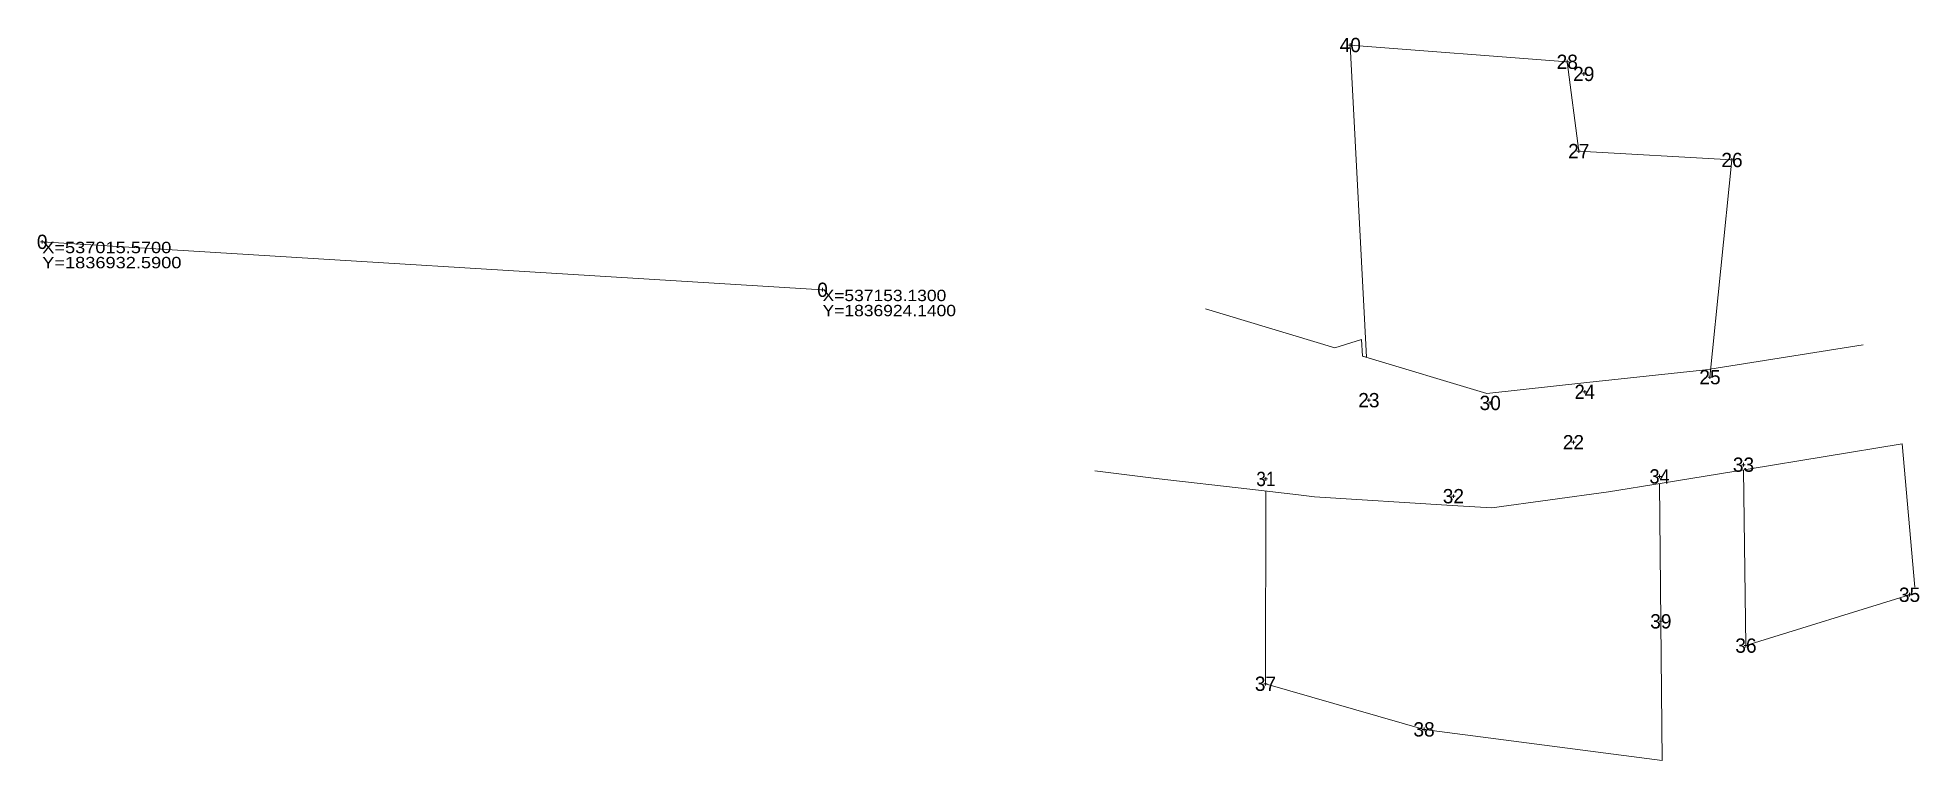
# Model space of a CAD drawing. Header units: metres. Extents: x 535480 to 537346, y 1836574 to 1836969.
# Drawn here: x 537014.8 to 537346.5, y 1836841.2 to 1836968.6 of the extents above; entities that cross this region are included whole.
import ezdxf
from ezdxf.enums import TextEntityAlignment as Align

# ---------------------------------------------------------------- set-up
doc = ezdxf.new("R2010")
doc.units = ezdxf.units.M
for name, color, linetype, lineweight in [('11', 7, 'Continuous', 13), ('17', 7, 'Continuous', 13), ('40', 7, 'Continuous', 13)]:
    doc.layers.add(name, color=color, linetype=linetype, lineweight=lineweight)
doc.layers.add('12', color=7, linetype='Continuous')

msp = doc.modelspace()

# ---------------------------------------------------------------- texts
at = {"layer": '12'}
for s, p in [('40', (537246.155, 1836966.01)), ('28', (537284.4, 1836963.05)), ('29', (537287.31, 1836960.92)), ('27', (537286.435, 1836947.32)), ('26', (537313.44, 1836945.75)), ('0', (537015.565, 1836931.33)), ('0', (537153.125, 1836922.88)), ('25', (537309.56, 1836907.49)), ('23', (537249.43, 1836903.43)), ('30', (537270.815, 1836902.94)), ('22', (537285.49, 1836896.02)), ('33', (537315.47, 1836892.06)), ('32', (537264.33, 1836886.51)), ('35', (537344.74, 1836869.14)), ('39', (537300.9, 1836864.46)), ('36', (537315.9, 1836860.18)), ('37', (537231.205, 1836853.46)), ('38', (537259.16, 1836845.42))]:
    msp.add_text(s, height=2.52, dxfattribs=at).set_placement(p, align=Align.CENTER)
for s, width, p in [('24', 0.95, (537287.48, 1836904.9)), ('31', 0.9, (537231.275, 1836889.55)), ('34', 0.95, (537300.68, 1836890))]:
    msp.add_text(s, height=2.52, dxfattribs=dict(at, width=width)).set_placement(p, align=Align.CENTER)
at = {"layer": '17'}
for s, width, p in [('X=537015.5700', 1.2, (537015.57, 1836930.59)), ('Y=1836932.5900', 1.2, (537015.57, 1836927.93)), ('X=537153.1300', 1.15, (537153.13, 1836922.14)), ('Y=1836924.1400', 1.15, (537153.13, 1836919.48))]:
    msp.add_text(s, height=2, dxfattribs=dict(at, width=width)).set_placement(p)

# ---------------------------------------------------------------- linework, layer by layer
at = {"layer": '11'}
for p, q in [((537246.47, 1836967.27), (537245.84, 1836967.27)), ((537246.16, 1836966.96), (537246.16, 1836967.58)), ((537284.72, 1836964.31), (537284.09, 1836964.31)), ((537284.4, 1836964), (537284.4, 1836964.63)), ((537287.63, 1836962.18), (537287, 1836962.18)), ((537287.31, 1836961.86), (537287.31, 1836962.49)), ((537286.75, 1836948.58), (537286.12, 1836948.58)), ((537286.44, 1836948.27), (537286.44, 1836948.89)), ((537313.76, 1836947.01), (537313.13, 1836947.01)), ((537313.44, 1836946.7), (537313.44, 1836947.32)), ((537015.89, 1836932.59), (537015.26, 1836932.59)), ((537015.57, 1836932.28), (537015.57, 1836932.9)), ((537153.44, 1836924.14), (537152.82, 1836924.14)), ((537153.13, 1836923.83), (537153.13, 1836924.46)), ((537309.87, 1836908.75), (537309.24, 1836908.75)), ((537309.56, 1836908.44), (537309.56, 1836909.06)), ((537249.74, 1836904.69), (537249.12, 1836904.69)), ((537249.43, 1836904.38), (537249.43, 1836905)), ((537270.82, 1836903.89), (537270.82, 1836904.52)), ((537287.79, 1836906.16), (537287.16, 1836906.16)), ((537287.48, 1836905.84), (537287.48, 1836906.47)), ((537271.13, 1836904.2), (537270.5, 1836904.2)), ((537285.49, 1836896.96), (537285.49, 1836897.59)), ((537285.8, 1836897.28), (537285.18, 1836897.28)), ((537231.27, 1836890.5), (537231.27, 1836891.12)), ((537300.99, 1836891.26), (537300.36, 1836891.26)), ((537300.68, 1836890.95), (537300.68, 1836891.58)), ((537315.78, 1836893.32), (537315.15, 1836893.32)), ((537315.46, 1836893.01), (537315.46, 1836893.63)), ((537231.58, 1836890.81), (537230.96, 1836890.81)), ((537264.64, 1836887.77), (537264.02, 1836887.77)), ((537264.33, 1836887.45), (537264.33, 1836888.08)), ((537345.05, 1836870.4), (537344.43, 1836870.4)), ((537344.74, 1836870.09), (537344.74, 1836870.71)), ((537301.21, 1836865.72), (537300.59, 1836865.72)), ((537300.9, 1836865.4), (537300.9, 1836866.03)), ((537316.21, 1836861.44), (537315.58, 1836861.44)), ((537315.9, 1836861.12), (537315.9, 1836861.75)), ((537231.52, 1836854.72), (537230.9, 1836854.72)), ((537231.21, 1836854.41), (537231.21, 1836855.04)), ((537259.48, 1836846.68), (537258.85, 1836846.68)), ((537259.16, 1836846.37), (537259.16, 1836847))]:
    msp.add_line(p, q, dxfattribs=at)
at = {"layer": '17'}
for p, q in [((537249.03, 1836912.25), (537246.16, 1836967.27)), ((537015.57, 1836932.59), (537153.13, 1836924.14)), ((537345.68, 1836871.74), (537343.45, 1836896.98)), ((537315.48, 1836892.41), (537315.9, 1836861.44)), ((537300.69, 1836889.98), (537301.11, 1836841.22)), ((537344.74, 1836870.4), (537315.9, 1836861.44)), ((537259.16, 1836846.68), (537301.11, 1836841.22))]:
    msp.add_line(p, q, dxfattribs=at)
for points in [[(537309.56, 1836908.75), (537313.44, 1836947.01), (537286.44, 1836948.58), (537284.4, 1836964.31), (537246.16, 1836967.27)], [(537249.03, 1836912.25), (537248.31, 1836912.47), (537248.14, 1836915.39), (537243.46, 1836913.93), (537220.63, 1836920.81)], [(537231.27, 1836888.65), (537231.21, 1836854.72), (537259.16, 1836846.68)]]:
    msp.add_lwpolyline(points, dxfattribs=at)
at = {"layer": '40'}
for p, q in [((537309.55, 1836910.18), (537336.58, 1836914.46)), ((537237, 1836887.99), (537228.44, 1836888.98))]:
    msp.add_line(p, q, dxfattribs=at)
for points in [[(537248.31, 1836912.47), (537270.22, 1836905.87), (537287.86, 1836907.79)], [(537287.86, 1836907.79), (537308.77, 1836910.06), (537309.55, 1836910.18)], [(537343.45, 1836896.98), (537316.29, 1836892.54), (537301.12, 1836890.05)], [(537228.44, 1836888.98), (537211.92, 1836890.89), (537201.11, 1836892.26)], [(537264.13, 1836886.15), (537239.87, 1836887.66), (537237, 1836887.99)], [(537301.12, 1836890.05), (537291.69, 1836888.51), (537271.08, 1836885.72), (537264.13, 1836886.15)]]:
    msp.add_lwpolyline(points, dxfattribs=at)

msp.set_redraw_order([(e.dxf.handle, doc.entitydb.next_handle()) for e in msp.query("TEXT MTEXT ATTDEF DIMENSION ARC_DIMENSION")])  # texts and dimensions are drawn at this point

doc.saveas('drawing.dxf')
